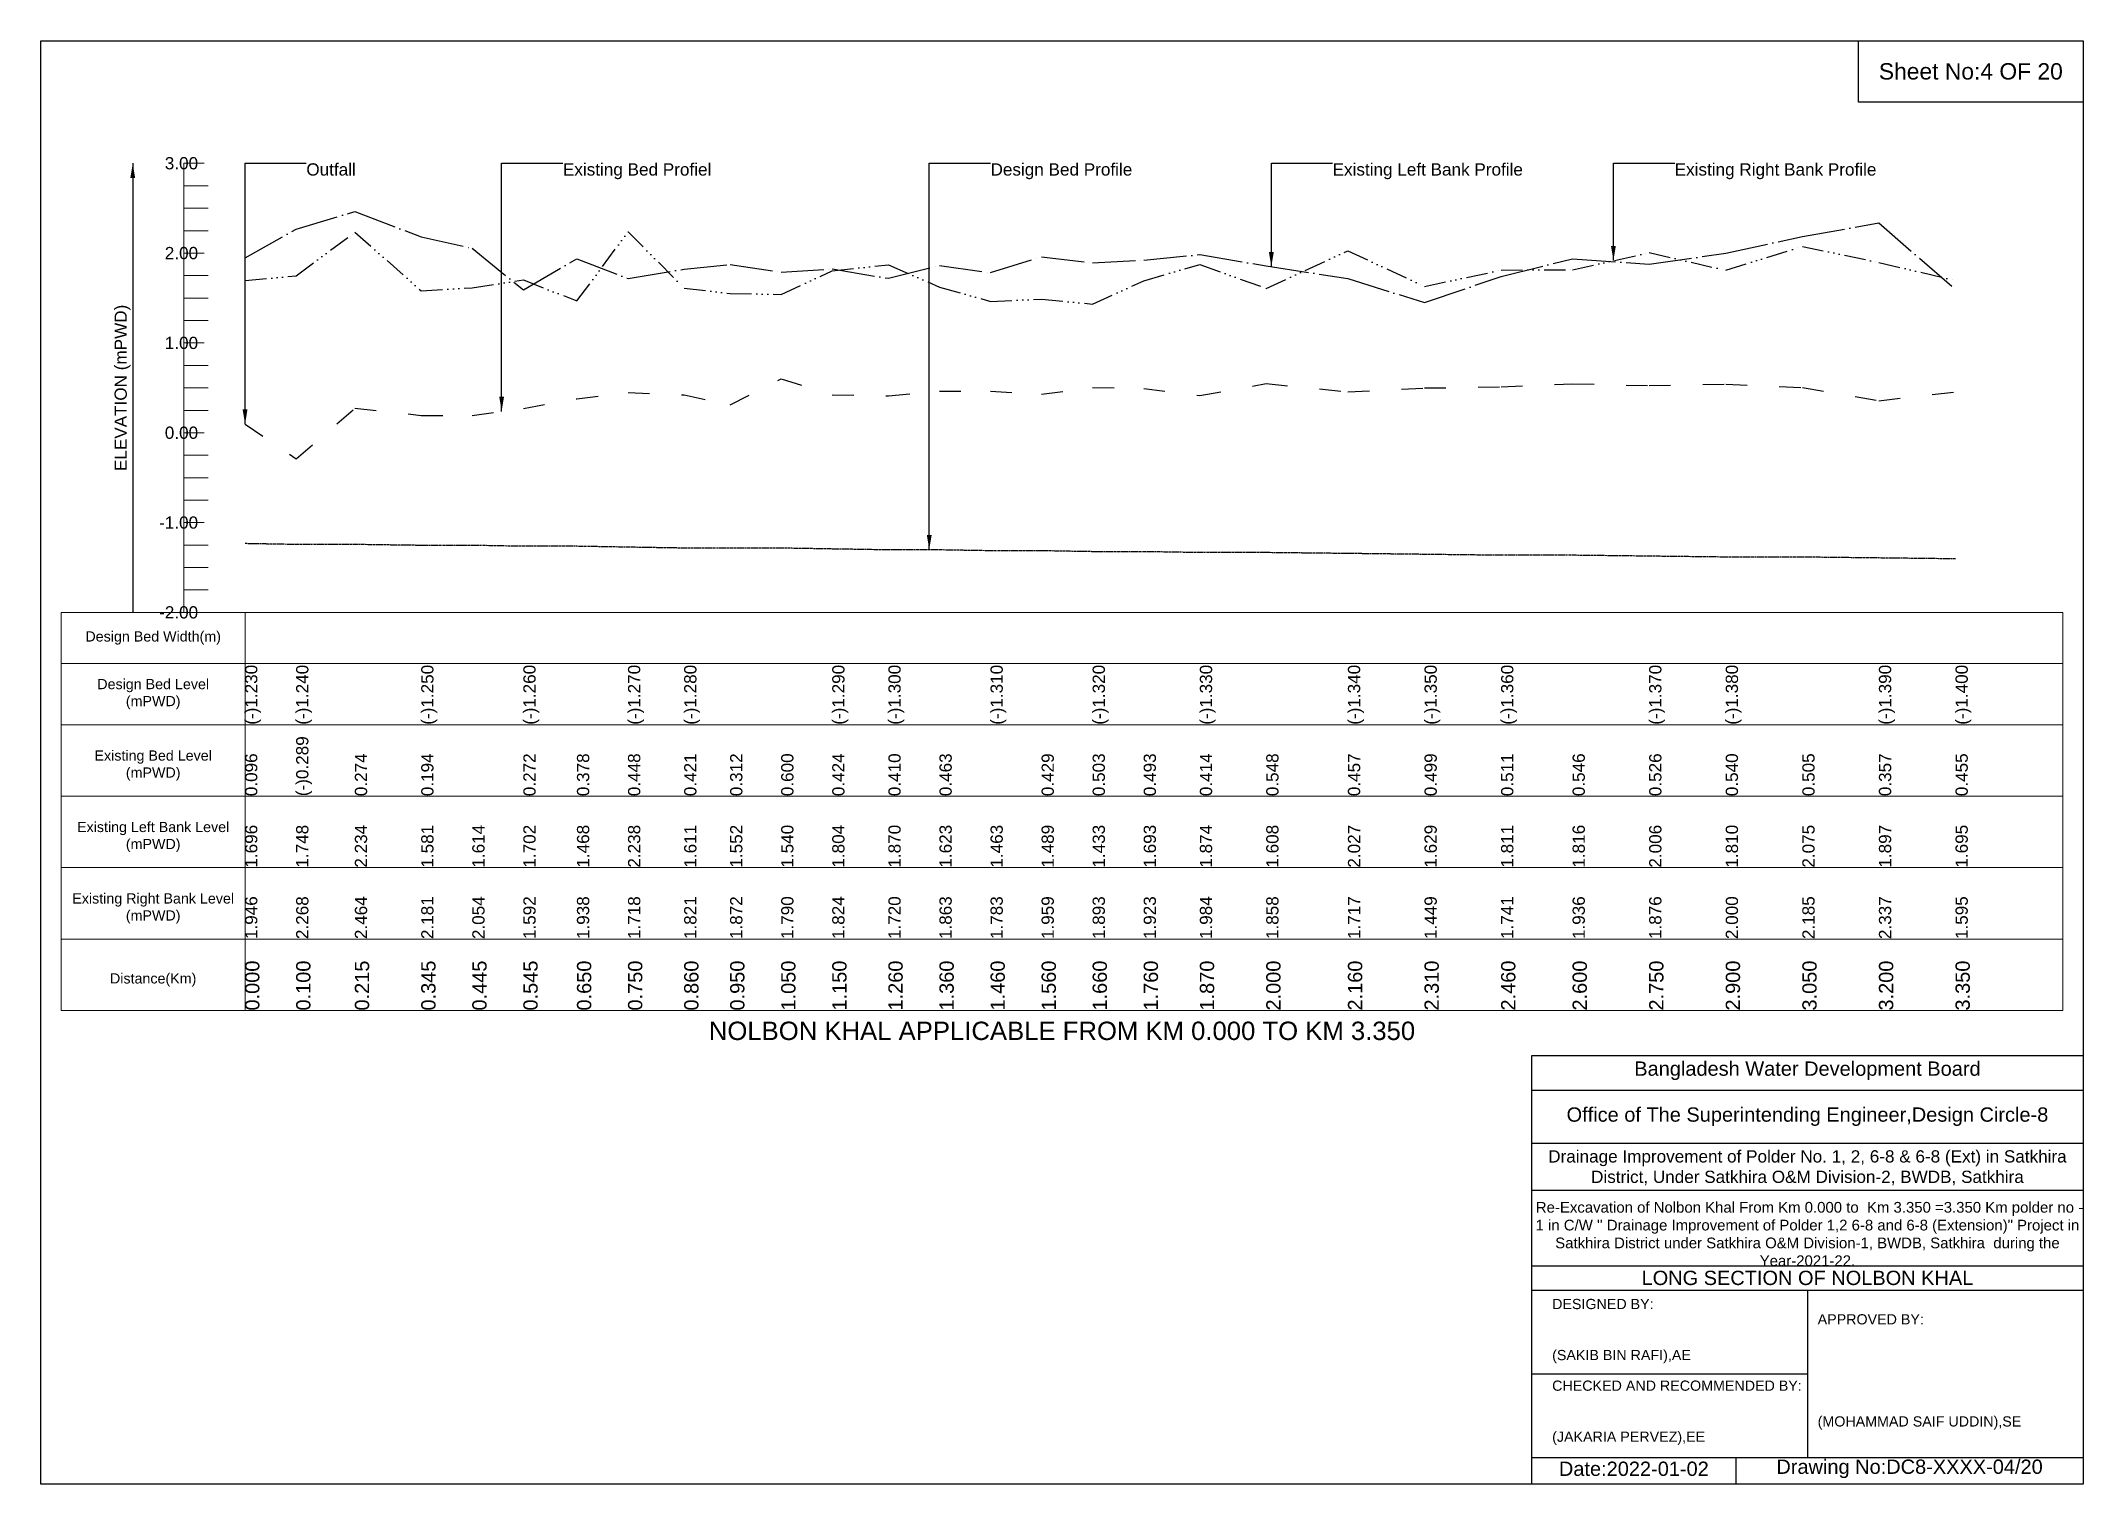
# Model space of a CAD drawing. Header units: inches. Extents: x 91000 to 298000, y -5656 to 0.
# Drawn here: x 130000 to 138000, y -5656 to 0 of the extents above; entities that cross this region are included whole.
import ezdxf

# ---------------------------------------------------------------- set-up
doc = ezdxf.new("R2010")
doc.units = ezdxf.units.IN
doc.header["$LTSCALE"] = 7
doc.header["$MEASUREMENT"] = 0
for name, pattern in [('ACAD_ISO03W100', [30, 12, -18]), ('ACAD_ISO04W100', [30, 24, -3, 0, -3]), ('ACAD_ISO14W100', [24, 12, -3, 0, -3, 0, -3, 0, -3]), ('CENTER', [2, 1.25, -0.25, 0.25, -0.25])]:
    doc.linetypes.add(name, pattern=pattern)
for name, color, linetype, lineweight in [('Design Bed Level Long Section', 7, 'CENTER', 25), ('Existing Bed Level for Long Section', 7, 'ACAD_ISO03W100', 25), ('Existing Left Bank of Long section', 7, 'ACAD_ISO04W100', 25), ('Existing Right Bank of Long Section', 7, 'ACAD_ISO14W100', 25), ('Long Section Border', 7, 'Continuous', 9), ('Long Section Labels', 7, 'Continuous', 9), ('Vscale for Long Section', 7, 'Continuous', 9)]:
    doc.layers.add(name, color=color, linetype=linetype, lineweight=lineweight)
doc.styles.get("Standard").update_dxf_attribs({"font": 'arial.ttf'})
doc.dimstyles.get("Standard").update_dxf_attribs({"dimtxt": 0.18, "dimasz": 0.18, "dimexe": 0.18, "dimexo": 0.0625, "dimgap": 0.09, "dimtad": 0, "dimtih": 1, "dimtoh": 1, "dimdec": 4, "dimzin": 0, "dimdsep": 46, "dimtxsty": 'Standard', "dimcen": 0.09, "dimadec": 0, "dimazin": 0, "dimtfac": 1, "dimtdec": 4, "dimtofl": 0, "dimtmove": 0, "dimatfit": 3, "dimfxl": 1, "dimtolj": 1, "dimtzin": 0, "dimarcsym": 0})

msp = doc.modelspace()

# ---------------------------------------------------------------- texts
at = {"attachment_point": 5}
for s, insert, char_height in [('Sheet No:4 OF 20', (137560, -120), 64), ('Bangladesh Water Development Board', (136920, -4036), 56), ('Office of The Superintending Engineer,Design Circle-8', (136920, -4216), 56)]:
    msp.add_mtext(s, dxfattribs=dict(at, insert=insert, char_height=char_height))
for s, insert, char_height, width, attachment_point in [('Drainage Improvement of Polder No. 1, 2, 6-8 & 6-8 (Ext) in Satkhira District, Under Satkhira O&M Division-2, BWDB, Satkhira', (136920, -4416), 48, 2240, 5), (' Re-Excavation of Nolbon Khal From Km 0.000 to  Km 3.350 =3.350 Km polder no - 1 in C/W \'\' Drainage Improvement of Polder 1,2 6-8 and 6-8 (Extension)" Project in Satkhira District under Satkhira O&M Division-1, BWDB, Satkhira  during the Year-2021-22. ', (136920, -4676), 41.8678, 2160, 5), ('LONG SECTION OF NOLBON KHAL', (136920, -4848), 56, 2240, 5), ('DESIGNED BY:^J^J^J(SAKIB BIN RAFI),AE', (135920, -5056), 40, 1120, 4), ('APPROVED BY:^J^J^J^J^J^J(MOHAMMAD SAIF UDDIN),SE', (136960, -5216), 40, 1120, 4), ('CHECKED AND RECOMMENDED BY:^J^J^J(JAKARIA PERVEZ),EE', (135920, -5376), 40, 1120, 4), ('Date:2022-01-02', (136240, -5596), 56, 1120, 5), ('Drawing No:DC8-XXXX-04/20', (137320, -5596), 56, 1760, 5)]:
    msp.add_mtext(s, dxfattribs=dict(insert=insert, char_height=char_height, width=width, attachment_point=attachment_point))
at = {"layer": 'Long Section Border', "attachment_point": 5}
for s, insert, char_height in [('Design Bed Width(m)', (130440, -2340), 40), ('Design Bed Level^J(mPWD)', (130440, -2560), 40), ('Existing Bed Level^J(mPWD)', (130440, -2840), 40), ('Existing Left Bank Level^J(mPWD)', (130440, -3120), 40), ('Existing Right Bank Level^J(mPWD)', (130440, -3400), 40), ('Distance(Km)', (130440, -3680), 40), ('NOLBON KHAL APPLICABLE FROM KM 0.000 TO KM 3.350', (134000, -3880), 72)]:
    msp.add_mtext(s, dxfattribs=dict(at, insert=insert, char_height=char_height))
at = {"layer": 'Long Section Labels', "char_height": 48, "attachment_point": 1}
for s, insert in [('Outfall', (131040, -480)), ('Existing Bed Profiel', (132045, -480)), ('Design Bed Profile', (133720, -480)), ('Existing Left Bank Profile', (135060, -480)), ('Existing Right Bank Profile', (136400, -480))]:
    msp.add_mtext(s, dxfattribs=dict(at, insert=insert))
at = {"layer": 'Vscale for Long Section', "char_height": 48, "attachment_point": 6}
for s, insert in [('3.00', (130616, -480)), ('2.00', (130616, -832)), ('1.00', (130616, -1184)), ('0.00', (130616, -1536)), ('-1.00', (130616, -1888)), ('-2.00', (130616, -2240))]:
    msp.add_mtext(s, dxfattribs=dict(at, insert=insert))
at = {"layer": 'Vscale for Long Section', "rotation": 90}
for s, insert, char_height, attachment_point in [('ELEVATION (mPWD)', (130320, -1360), 48, 5), ('(-)1.230', (130800, -2680), 48, 1), ('(-)1.240', (131000, -2680), 48, 1), ('(-)1.240', (131000, -2680), 48, 1), ('(-)1.250', (131490, -2680), 48, 1), ('(-)1.250', (131490, -2680), 48, 1), ('(-)1.260', (131890, -2680), 48, 1), ('(-)1.260', (131890, -2680), 48, 1), ('(-)1.270', (132300, -2680), 48, 1), ('(-)1.280', (132520, -2680), 48, 1), ('(-)1.280', (132520, -2680), 48, 1), ('(-)1.280', (132520, -2680), 48, 1), ('(-)1.290', (133100, -2680), 48, 1), ('(-)1.300', (133320, -2680), 48, 1), ('(-)1.300', (133320, -2680), 48, 1), ('(-)1.310', (133720, -2680), 48, 1), ('(-)1.310', (133720, -2680), 48, 1), ('(-)1.320', (134120, -2680), 48, 1), ('(-)1.320', (134120, -2680), 48, 1), ('(-)1.330', (134540, -2680), 48, 1), ('(-)1.330', (134540, -2680), 48, 1), ('(-)1.340', (135120, -2680), 48, 1), ('(-)1.350', (135420, -2680), 48, 1), ('(-)1.360', (135720, -2680), 48, 1), ('(-)1.360', (135720, -2680), 48, 1), ('(-)1.370', (136300, -2680), 48, 1), ('(-)1.380', (136600, -2680), 48, 1), ('(-)1.380', (136600, -2680), 48, 1), ('(-)1.390', (137200, -2680), 48, 1), ('(-)1.400', (137500, -2680), 48, 1), ('0.096', (130800, -2960), 48, 1), ('(-)0.289', (131000, -2960), 48, 1), ('0.274', (131230, -2960), 48, 1), ('0.194', (131490, -2960), 48, 1), ('0.194', (131490, -2960), 48, 1), ('0.272', (131890, -2960), 48, 1), ('0.378', (132100, -2960), 48, 1), ('0.448', (132300, -2960), 48, 1), ('0.421', (132520, -2960), 48, 1), ('0.312', (132700, -2960), 48, 1), ('0.600', (132900, -2960), 48, 1), ('0.424', (133100, -2960), 48, 1), ('0.410', (133320, -2960), 48, 1), ('0.463', (133520, -2960), 48, 1), ('0.463', (133520, -2960), 48, 1), ('0.429', (133920, -2960), 48, 1), ('0.503', (134120, -2960), 48, 1), ('0.493', (134320, -2960), 48, 1), ('0.414', (134540, -2960), 48, 1), ('0.548', (134800, -2960), 48, 1), ('0.457', (135120, -2960), 48, 1), ('0.499', (135420, -2960), 48, 1), ('0.511', (135720, -2960), 48, 1), ('0.546', (136000, -2960), 48, 1), ('0.526', (136300, -2960), 48, 1), ('0.540', (136600, -2960), 48, 1), ('0.505', (136900, -2960), 48, 1), ('0.357', (137200, -2960), 48, 1), ('0.455', (137500, -2960), 48, 1), ('1.696', (130800, -3240), 48, 1), ('1.748', (131000, -3240), 48, 1), ('2.234', (131230, -3240), 48, 1), ('1.581', (131490, -3240), 48, 1), ('1.614', (131690, -3240), 48, 1), ('1.702', (131890, -3240), 48, 1), ('1.468', (132100, -3240), 48, 1), ('2.238', (132300, -3240), 48, 1), ('1.611', (132520, -3240), 48, 1), ('1.552', (132700, -3240), 48, 1), ('1.540', (132900, -3240), 48, 1), ('1.804', (133100, -3240), 48, 1), ('1.870', (133320, -3240), 48, 1), ('1.623', (133520, -3240), 48, 1), ('1.463', (133720, -3240), 48, 1), ('1.489', (133920, -3240), 48, 1), ('1.433', (134120, -3240), 48, 1), ('1.693', (134320, -3240), 48, 1), ('1.874', (134540, -3240), 48, 1), ('1.608', (134800, -3240), 48, 1), ('2.027', (135120, -3240), 48, 1), ('1.629', (135420, -3240), 48, 1), ('1.811', (135720, -3240), 48, 1), ('1.816', (136000, -3240), 48, 1), ('2.006', (136300, -3240), 48, 1), ('1.810', (136600, -3240), 48, 1), ('2.075', (136900, -3240), 48, 1), ('1.897', (137200, -3240), 48, 1), ('1.695', (137500, -3240), 48, 1), ('1.946', (130800, -3520), 48, 1), ('2.268', (131000, -3520), 48, 1), ('2.464', (131230, -3520), 48, 1), ('2.181', (131490, -3520), 48, 1), ('2.054', (131690, -3520), 48, 1), ('1.592', (131890, -3520), 48, 1), ('1.938', (132100, -3520), 48, 1), ('1.718', (132300, -3520), 48, 1), ('1.821', (132520, -3520), 48, 1), ('1.872', (132700, -3520), 48, 1), ('1.790', (132900, -3520), 48, 1), ('1.824', (133100, -3520), 48, 1), ('1.720', (133320, -3520), 48, 1), ('1.863', (133520, -3520), 48, 1), ('1.783', (133720, -3520), 48, 1), ('1.959', (133920, -3520), 48, 1), ('1.893', (134120, -3520), 48, 1), ('1.923', (134320, -3520), 48, 1), ('1.984', (134540, -3520), 48, 1), ('1.858', (134800, -3520), 48, 1), ('1.717', (135120, -3520), 48, 1), ('1.449', (135420, -3520), 48, 1), ('1.741', (135720, -3520), 48, 1), ('1.936', (136000, -3520), 48, 1), ('1.876', (136300, -3520), 48, 1), ('2.000', (136600, -3520), 48, 1), ('2.185', (136900, -3520), 48, 1), ('2.337', (137200, -3520), 48, 1), ('1.595', (137500, -3520), 48, 1), ('0.000', (130800, -3800), 56, 1), ('0.100', (131000, -3800), 56, 1), ('0.215', (131230, -3800), 56, 1), ('0.345', (131490, -3800), 56, 1), ('0.445', (131690, -3800), 56, 1), ('0.545', (131890, -3800), 56, 1), ('0.650', (132100, -3800), 56, 1), ('0.750', (132300, -3800), 56, 1), ('0.860', (132520, -3800), 56, 1), ('0.950', (132700, -3800), 56, 1), ('1.050', (132900, -3800), 56, 1), ('1.150', (133100, -3800), 56, 1), ('1.260', (133320, -3800), 56, 1), ('1.360', (133520, -3800), 56, 1), ('1.460', (133720, -3800), 56, 1), ('1.560', (133920, -3800), 56, 1), ('1.660', (134120, -3800), 56, 1), ('1.760', (134320, -3800), 56, 1), ('1.870', (134540, -3800), 56, 1), ('2.000', (134800, -3800), 56, 1), ('2.160', (135120, -3800), 56, 1), ('2.310', (135420, -3800), 56, 1), ('2.460', (135720, -3800), 56, 1), ('2.600', (136000, -3800), 56, 1), ('2.750', (136300, -3800), 56, 1), ('2.900', (136600, -3800), 56, 1), ('3.050', (136900, -3800), 56, 1), ('3.200', (137200, -3800), 56, 1), ('3.350', (137500, -3800), 56, 1)]:
    msp.add_mtext(s, dxfattribs=dict(at, insert=insert, char_height=char_height, attachment_point=attachment_point))

# ---------------------------------------------------------------- linework, layer by layer
for points in [[(130000, 0), (138000, 0), (138000, -5656), (130000, -5656)], [(137120, 0), (138000, 0), (138000, -240), (137120, -240)]]:
    msp.add_lwpolyline(points, close=True)
for points in [[(135840, -5656), (135840, -3976), (138000, -3976)], [(135840, -4112), (138000, -4112)], [(135840, -4320), (138000, -4320)], [(135840, -4504), (138000, -4504)], [(135840, -4800), (138000, -4800)], [(135840, -4896), (138000, -4896)], [(136920, -4896), (136920, -5552)], [(135840, -5224), (136920, -5224)], [(135840, -5552), (138000, -5552)], [(136640, -5552), (136640, -5656)]]:
    msp.add_lwpolyline(points)
at = {"layer": 'Design Bed Level Long Section'}
msp.add_lwpolyline([(130800, -1969), (131000, -1972.5), (131230, -1972.5), (131490, -1976), (131690, -1976), (131890, -1979.5), (132100, -1979.5), (132300, -1983), (132520, -1986.6), (132700, -1986.6), (132900, -1986.6), (133100, -1990.1), (133320, -1993.6), (133520, -1993.6), (133720, -1997.1), (133920, -1997.1), (134120, -2000.6), (134320, -2000.6), (134540, -2004.2), (134800, -2004.2), (135120, -2007.7), (135420, -2011.2), (135720, -2014.7), (136000, -2014.7), (136300, -2018.2), (136600, -2021.8), (136900, -2021.8), (137200, -2025.3), (137500, -2028.8)], dxfattribs=at)
at = {"layer": 'Existing Bed Level for Long Section'}
msp.add_lwpolyline([(130800, -1502.2), (131000, -1637.7), (131230, -1439.6), (131490, -1467.7), (131690, -1467.7), (131890, -1440.3), (132100, -1402.9), (132300, -1378.3), (132520, -1387.8), (132700, -1426.2), (132900, -1324.8), (133100, -1386.8), (133320, -1391.7), (133520, -1373), (133720, -1373), (133920, -1385), (134120, -1358.9), (134320, -1362.5), (134540, -1390.3), (134800, -1343.1), (135120, -1375.1), (135420, -1360.4), (135720, -1356.1), (136000, -1343.8), (136300, -1350.8), (136600, -1345.9), (136900, -1358.2), (137200, -1410.3), (137500, -1375.8)], dxfattribs=at)
at = {"layer": 'Existing Left Bank of Long section'}
msp.add_lwpolyline([(130800, -851), (131000, -737.7), (131230, -668.7), (131490, -768.3), (131690, -813), (131890, -975.6), (132100, -853.8), (132300, -931.3), (132520, -895), (132700, -877.1), (132900, -905.9), (133100, -894), (133320, -930.6), (133520, -880.2), (133720, -908.4), (133920, -846.4), (134120, -869.7), (134320, -859.1), (134540, -837.6), (134800, -882), (135120, -931.6), (135420, -1026), (135720, -923.2), (136000, -854.5), (136300, -875.6), (136600, -832), (136900, -766.9), (137200, -713.4), (137500, -974.6)], dxfattribs=at)
at = {"layer": 'Existing Right Bank of Long Section'}
msp.add_lwpolyline([(130800, -939), (131000, -920.7), (131230, -749.6), (131490, -979.5), (131690, -967.9), (131890, -936.9), (132100, -1019.3), (132300, -748.2), (132520, -968.9), (132700, -989.7), (132900, -993.9), (133100, -901), (133320, -877.8), (133520, -964.7), (133720, -1021), (133920, -1011.9), (134120, -1031.6), (134320, -940.1), (134540, -876.4), (134800, -970), (135120, -822.5), (135420, -962.6), (135720, -898.5), (136000, -896.8), (136300, -829.9), (136600, -898.9), (136900, -805.6), (137200, -868.3), (137500, -939.4)], dxfattribs=at)
at = {"layer": 'Long Section Border'}
msp.add_lwpolyline([(130080, -2240), (137920, -2240), (137920, -3800), (130080, -3800)], close=True, dxfattribs=at)
for points in [[(130800, -2240), (130800, -3800)], [(130080, -2440), (137920, -2440)], [(130080, -2680), (137920, -2680)], [(130080, -2960), (137920, -2960)], [(130080, -3240), (137920, -3240)], [(130080, -3520), (137920, -3520)]]:
    msp.add_lwpolyline(points, dxfattribs=at)
at = {"layer": 'Vscale for Long Section'}
for points in [[(130560, -2240), (130560, -1888), (130560, -1536), (130560, -1184), (130560, -832), (130560, -480)], [(130560, -480), (130640, -480)], [(130560, -568), (130656, -568)], [(130560, -656), (130656, -656)], [(130560, -744), (130656, -744)], [(130560, -832), (130640, -832)], [(130560, -920), (130656, -920)], [(130560, -1008), (130656, -1008)], [(130560, -1096), (130656, -1096)], [(130560, -1184), (130640, -1184)], [(130560, -1272), (130656, -1272)], [(130560, -1360), (130656, -1360)], [(130560, -1448), (130656, -1448)], [(130560, -1536), (130640, -1536)], [(130560, -1624), (130656, -1624)], [(130560, -1712), (130656, -1712)], [(130560, -1800), (130656, -1800)], [(130560, -1888), (130640, -1888)], [(130560, -1976), (130656, -1976)], [(130560, -2064), (130656, -2064)], [(130560, -2152), (130656, -2152)], [(130560, -2240), (130640, -2240)]]:
    msp.add_lwpolyline(points, dxfattribs=at)

msp.set_redraw_order([(e.dxf.handle, doc.entitydb.next_handle()) for e in msp.query("TEXT MTEXT ATTDEF DIMENSION ARC_DIMENSION")])  # texts and dimensions are drawn at this point

# ---------------------------------------------------------------- leaders
at = {"layer": 'Long Section Labels', "annotation_type": 0, "has_hookline": 1, "hookline_direction": 0}
for points, text_width in [([(130800, -1502.2), (130800, -480), (131039.9, -480)], 185.8), ([(131805, -1451.9), (131805, -480), (132044.9, -480)], 571.4), ([(133480, -1993.6), (133480, -480), (133719.9, -480)], 547.4), ([(134820, -885.1), (134820, -480), (135059.9, -480)], 737.4), ([(136160, -861.1), (136160, -480), (136399.9, -480)], 782)]:
    msp.add_leader(points, dimstyle='Standard', override={"dimasz": 57.6}, dxfattribs=dict(at, text_width=text_width))
at = {"layer": 'Vscale for Long Section'}
msp.add_leader([(130360, -480), (130360, -2240)], dimstyle='Standard', override={"dimasz": 57.6}, dxfattribs=at)

doc.saveas('drawing.dxf')
